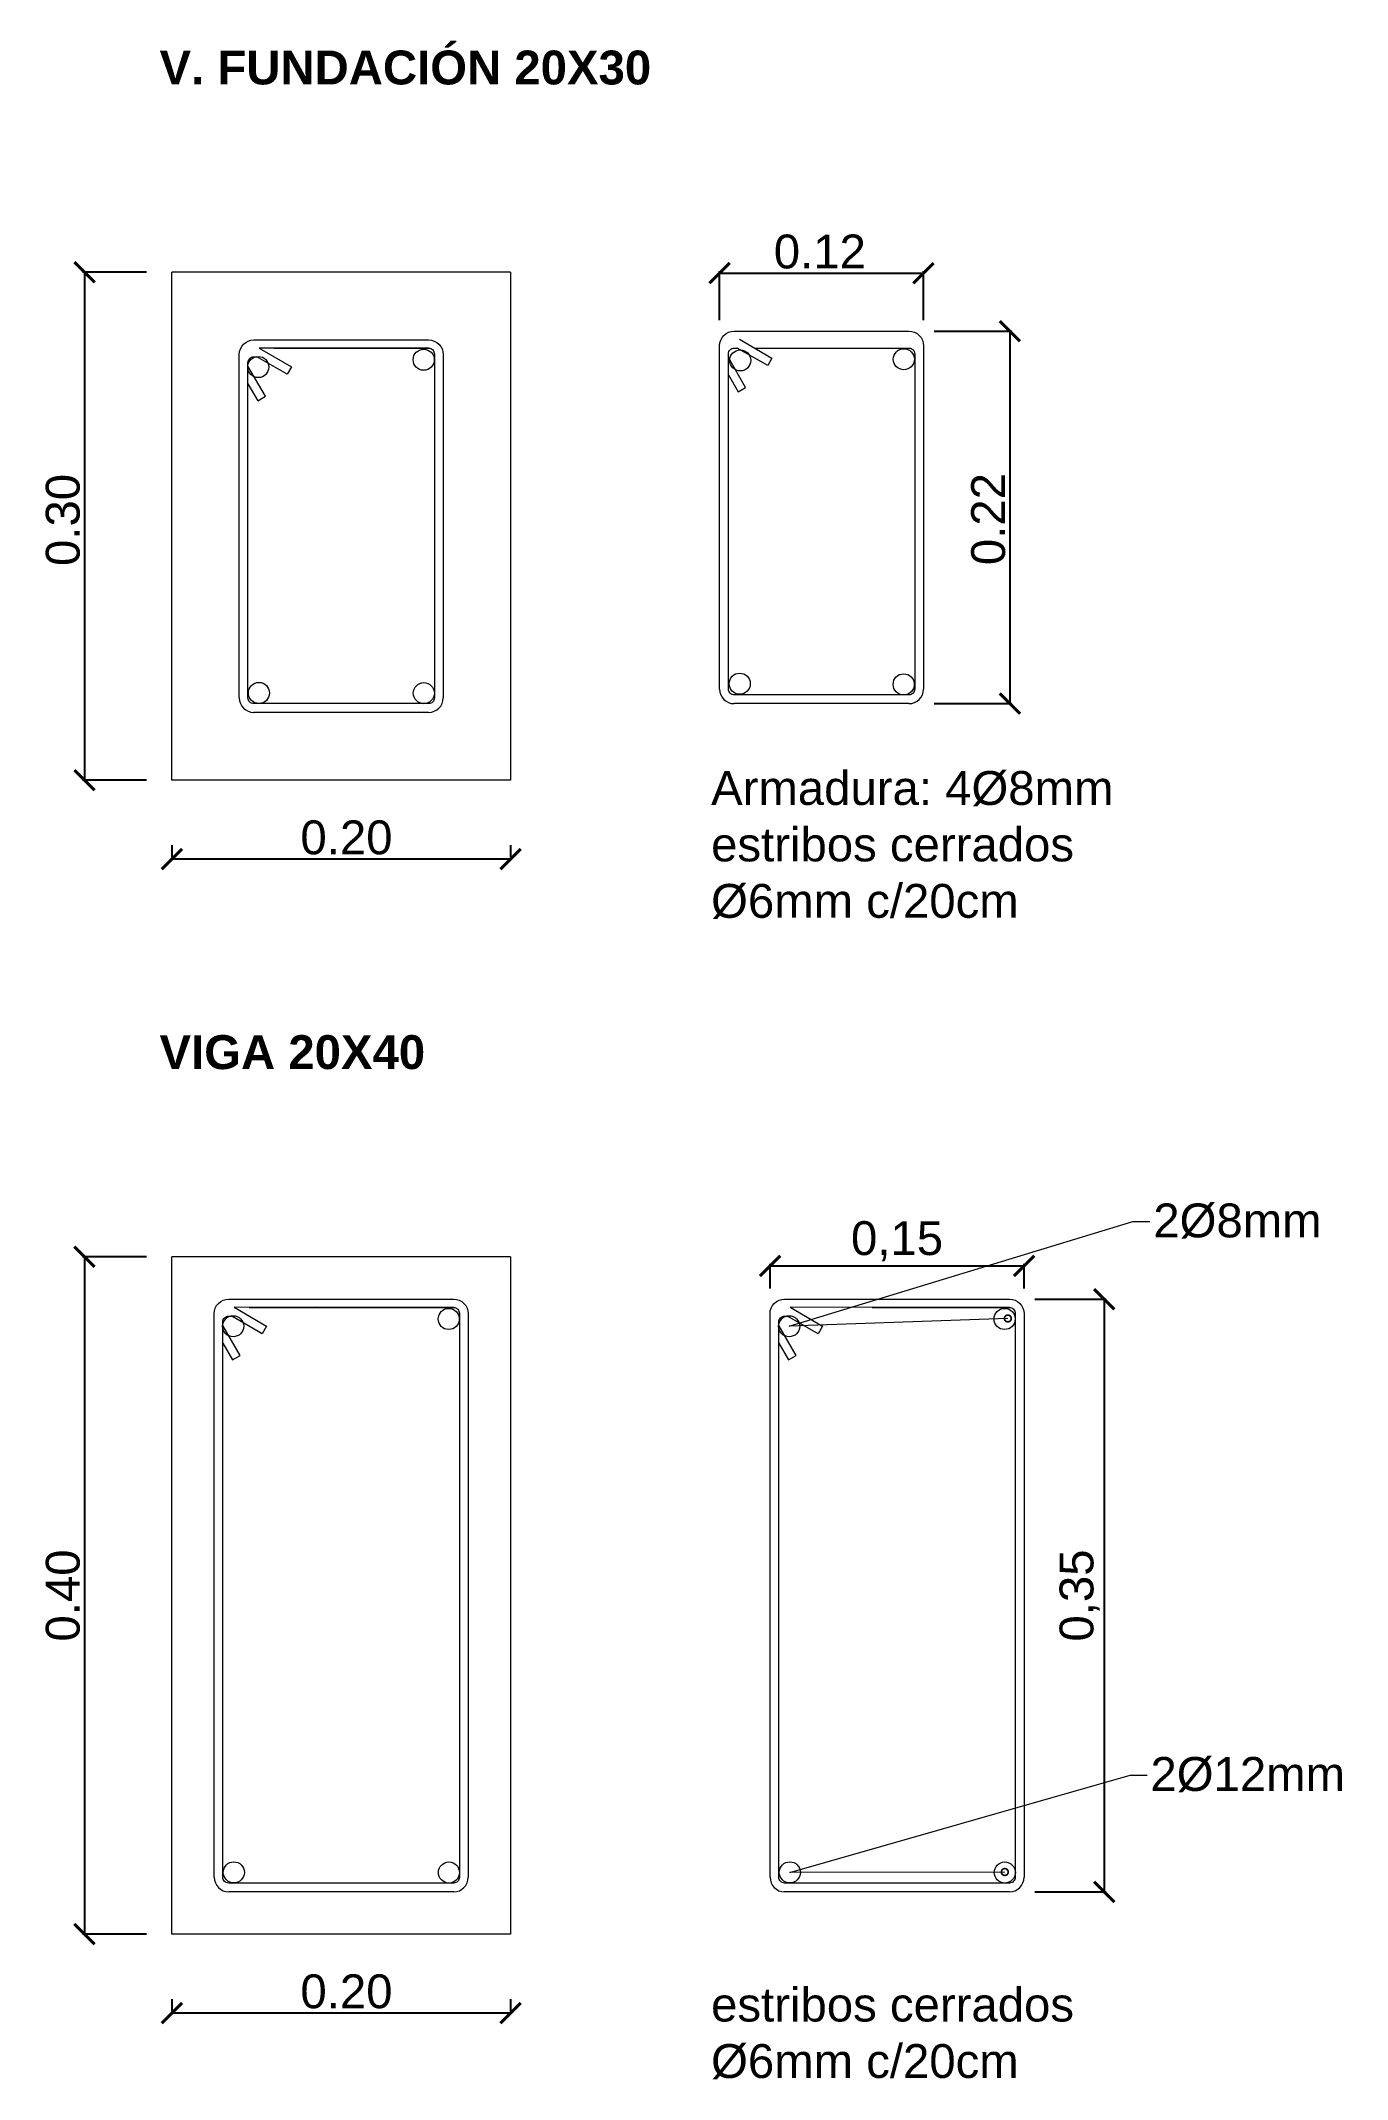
# Model space of a CAD drawing. Header units: millimetres. Extents: x 265 to 899, y -203 to 32.
# Drawn here: x 666.98 to 674.69, y -123.45 to -111.41 of the extents above; entities that cross this region are included whole.
import ezdxf
from ezdxf import colors
from ezdxf.entities.mleader import LeaderData, LeaderLine
from ezdxf.math import Vec2, Vec3

# ---------------------------------------------------------------- set-up
doc = ezdxf.new("R2010")
doc.units = ezdxf.units.MM
doc.header["$LTSCALE"] = 0.1
doc.header["$MEASUREMENT"] = 0
doc.header["$PDMODE"] = 3
doc.header["$PDSIZE"] = 0.1
doc.linetypes.add('CONTINUA', pattern=[200, 100, 100])
doc.layers.get('DEFPOINTS').update_dxf_attribs({"color": 1})
for name, color, linetype, lineweight in [('00_ARQ_VISTA ATRAS', 5, 'CONTINUA', 20), ('00_EST_Cotas', 6, 'Continuous', 9), ('00_EST_TEXTO', 6, 'Continuous', 9)]:
    doc.layers.add(name, color=color, linetype=linetype, lineweight=lineweight)
doc.layers.add('00_EST_ARMADURA', color=1, linetype='Continuous', lineweight=13, true_color=0xff0000)
doc.styles.add('Arial1_50', font='arial.ttf', dxfattribs={"height": 0.05})
doc.styles.add('Arial20', font='arial.ttf', dxfattribs={"height": 0.2})
doc.dimstyles.new('Cota 1-100-Andres', dxfattribs={"dimtxt": 0.2, "dimasz": 0.12, "dimexe": 0.012, "dimexo": 0.15, "dimgap": 0.025, "dimtad": 1, "dimzin": 0, "dimtxsty": 'Arial20', "dimblk1": 'ARCHTICK', "dimblk2": 'ARCHTICK', "dimsah": 1, "dimcen": 0.09, "dimclrd": 256, "dimclre": 256, "dimclrt": 256, "dimazin": 0, "dimtfac": 1, "dimtofl": 0, "dimtmove": 0, "dimatfit": 3, "dimldrblk": 'ARCHTICK', "dimfxl": 1, "dimtolj": 1, "dimtzin": 0, "dimarcsym": 0})

msp = doc.modelspace()

# ---------------------------------------------------------------- texts
at = {"layer": '00_EST_TEXTO', "char_height": 0.2, "attachment_point": 1, "style": 'Arial1_50'}
for s, width, heights, insert in [('{\\fArial|b1|i0|c0|p34;V. FUNDACIÓN 20X30}', 3.14664, [0.254], (667.679, -111.467)), ('Armadura: 4%%C8mm\\Pestribos cerrados\\P%%C6mm c/20cm', 3.53133, [0], (670.936, -115.722)), ('{\\fArial|b1|i0|c0|p34;VIGA 20X40}', 3.14664, [0], (667.679, -117.282)), ('estribos cerrados\\P%%C6mm c/20cm', 3.53133, [0], (670.936, -122.907))]:
    msp.add_mtext_dynamic_manual_height_columns(s, width=width, gutter_width=0.25, heights=heights, dxfattribs=dict(at, insert=insert))

# ---------------------------------------------------------------- blocks, each defined once
blk = doc.blocks.new('_ARCHTICK')
at = {"color": 0, "linetype": 'ByBlock', "const_width": 0.15}
blk.add_lwpolyline([(-0.5, -0.5), (0.5, 0.5)], dxfattribs=at)
blk = doc.blocks.new('*D327')
at = {"layer": '00_EST_Cotas', "lineweight": -2, "transparency": 16777216}
for p, q in [((667.752, -116.159), (667.752, -116.23)), ((669.752, -116.159), (669.752, -116.23)), ((669.752, -116.242), (667.752, -116.242))]:
    blk.add_line(p, q, dxfattribs=at)
at = {"layer": 'DEFPOINTS', "color": 0, "transparency": 16777216}
for p in [(667.752, -116.242), (667.752, -116.309), (669.752, -116.309)]:
    blk.add_point(p, dxfattribs=at)
at = {"layer": '00_EST_Cotas', "lineweight": -2, "transparency": 16777216, "xscale": 0.12, "yscale": 0.12, "zscale": 0.12, "rotation": 180}
blk.add_blockref('_ARCHTICK', (667.752, -116.242), dxfattribs=at)
at = {"layer": '00_EST_Cotas', "lineweight": -2, "transparency": 16777216, "xscale": 0.12, "yscale": 0.12, "zscale": 0.12}
blk.add_blockref('_ARCHTICK', (669.752, -116.242), dxfattribs=at)
at = {"layer": '00_EST_Cotas', "transparency": 16777216, "insert": (668.783, -116.115), "char_height": 0.2, "attachment_point": 5, "style": 'Arial20'}
blk.add_mtext('\\A1;0.20', dxfattribs=at)
blk = doc.blocks.new('*D328')
at = {"layer": '00_EST_Cotas', "lineweight": -2, "transparency": 16777216}
for p, q in [((667.602, -112.776), (667.224, -112.776)), ((667.236, -112.776), (667.236, -115.776)), ((667.602, -115.776), (667.224, -115.776))]:
    blk.add_line(p, q, dxfattribs=at)
at = {"layer": 'DEFPOINTS', "color": 0, "transparency": 16777216}
for p in [(667.752, -112.776), (667.236, -115.776), (667.752, -115.776)]:
    blk.add_point(p, dxfattribs=at)
at = {"layer": '00_EST_Cotas', "lineweight": -2, "transparency": 16777216, "xscale": 0.12, "yscale": 0.12, "zscale": 0.12}
for p, rotation in [((667.236, -112.776), 90), ((667.236, -115.776), 270)]:
    blk.add_blockref('_ARCHTICK', p, dxfattribs=dict(at, rotation=rotation))
at = {"layer": '00_EST_Cotas', "transparency": 16777216, "insert": (667.109, -114.239), "char_height": 0.2, "attachment_point": 5, "rotation": 90, "style": 'Arial20'}
blk.add_mtext('\\A1;0.30', dxfattribs=at)
blk = doc.blocks.new('*D329')
at = {"layer": '00_EST_Cotas', "lineweight": -2, "transparency": 16777216}
for p, q in [((670.986, -113.06), (670.986, -112.77)), ((670.986, -112.782), (672.19, -112.782)), ((672.19, -113.06), (672.19, -112.77))]:
    blk.add_line(p, q, dxfattribs=at)
at = {"layer": 'DEFPOINTS', "color": 0, "transparency": 16777216}
for p in [(672.19, -112.782), (670.986, -113.21), (672.19, -113.21)]:
    blk.add_point(p, dxfattribs=at)
at = {"layer": '00_EST_Cotas', "lineweight": -2, "transparency": 16777216, "xscale": 0.12, "yscale": 0.12, "zscale": 0.12, "rotation": 180}
blk.add_blockref('_ARCHTICK', (670.986, -112.782), dxfattribs=at)
at = {"layer": '00_EST_Cotas', "lineweight": -2, "transparency": 16777216, "xscale": 0.12, "yscale": 0.12, "zscale": 0.12}
blk.add_blockref('_ARCHTICK', (672.19, -112.782), dxfattribs=at)
at = {"layer": '00_EST_Cotas', "transparency": 16777216, "insert": (671.578, -112.655), "char_height": 0.2, "attachment_point": 5, "style": 'Arial20'}
blk.add_mtext('\\A1;0.12', dxfattribs=at)
blk = doc.blocks.new('*D330')
at = {"layer": '00_EST_Cotas', "lineweight": -2, "transparency": 16777216}
for p, q in [((672.254, -113.124), (672.712, -113.124)), ((672.7, -113.124), (672.7, -115.324)), ((672.254, -115.324), (672.712, -115.324))]:
    blk.add_line(p, q, dxfattribs=at)
at = {"layer": 'DEFPOINTS', "color": 0, "transparency": 16777216}
for p in [(672.104, -113.124), (672.104, -115.324), (672.7, -115.324)]:
    blk.add_point(p, dxfattribs=at)
at = {"layer": '00_EST_Cotas', "lineweight": -2, "transparency": 16777216, "xscale": 0.12, "yscale": 0.12, "zscale": 0.12}
for p, rotation in [((672.7, -113.124), 90), ((672.7, -115.324), 270)]:
    blk.add_blockref('_ARCHTICK', p, dxfattribs=dict(at, rotation=rotation))
at = {"layer": '00_EST_Cotas', "transparency": 16777216, "insert": (672.573, -114.234), "char_height": 0.2, "attachment_point": 5, "rotation": 90, "style": 'Arial20'}
blk.add_mtext('\\A1;0.22', dxfattribs=at)
blk = doc.blocks.new('*D335')
at = {"layer": '00_EST_Cotas', "lineweight": -2, "transparency": 16777216}
for p, q in [((667.752, -122.974), (667.752, -123.045)), ((669.752, -122.974), (669.752, -123.045)), ((669.752, -123.057), (667.752, -123.057))]:
    blk.add_line(p, q, dxfattribs=at)
at = {"layer": 'DEFPOINTS', "color": 0, "transparency": 16777216}
for p in [(667.752, -123.057), (667.752, -123.124), (669.752, -123.124)]:
    blk.add_point(p, dxfattribs=at)
at = {"layer": '00_EST_Cotas', "lineweight": -2, "transparency": 16777216, "xscale": 0.12, "yscale": 0.12, "zscale": 0.12, "rotation": 180}
blk.add_blockref('_ARCHTICK', (667.752, -123.057), dxfattribs=at)
at = {"layer": '00_EST_Cotas', "lineweight": -2, "transparency": 16777216, "xscale": 0.12, "yscale": 0.12, "zscale": 0.12}
blk.add_blockref('_ARCHTICK', (669.752, -123.057), dxfattribs=at)
at = {"layer": '00_EST_Cotas', "transparency": 16777216, "insert": (668.783, -122.93), "char_height": 0.2, "attachment_point": 5, "style": 'Arial20'}
blk.add_mtext('\\A1;0.20', dxfattribs=at)
blk = doc.blocks.new('*D336')
at = {"layer": '00_EST_Cotas', "lineweight": -2, "transparency": 16777216}
for p, q in [((667.602, -118.591), (667.224, -118.591)), ((667.236, -118.591), (667.236, -122.591)), ((667.602, -122.591), (667.224, -122.591))]:
    blk.add_line(p, q, dxfattribs=at)
at = {"layer": 'DEFPOINTS', "color": 0, "transparency": 16777216}
for p in [(667.752, -118.591), (667.236, -122.591), (667.752, -122.591)]:
    blk.add_point(p, dxfattribs=at)
at = {"layer": '00_EST_Cotas', "lineweight": -2, "transparency": 16777216, "xscale": 0.12, "yscale": 0.12, "zscale": 0.12}
for p, rotation in [((667.236, -118.591), 90), ((667.236, -122.591), 270)]:
    blk.add_blockref('_ARCHTICK', p, dxfattribs=dict(at, rotation=rotation))
at = {"layer": '00_EST_Cotas', "transparency": 16777216, "insert": (667.109, -120.591), "char_height": 0.2, "attachment_point": 5, "rotation": 90, "style": 'Arial20'}
blk.add_mtext('\\A1;0.40', dxfattribs=at)
blk = doc.blocks.new('*D339')
at = {"layer": '00_EST_Cotas', "lineweight": -2, "transparency": 16777216}
for p, q in [((671.284, -118.777), (671.284, -118.632)), ((671.284, -118.644), (672.784, -118.644)), ((672.784, -118.777), (672.784, -118.632))]:
    blk.add_line(p, q, dxfattribs=at)
at = {"layer": 'DEFPOINTS', "color": 0, "transparency": 16777216}
for p in [(672.784, -118.644), (671.284, -118.927), (672.784, -118.927)]:
    blk.add_point(p, dxfattribs=at)
at = {"layer": '00_EST_Cotas', "lineweight": -2, "transparency": 16777216, "xscale": 0.12, "yscale": 0.12, "zscale": 0.12, "rotation": 180}
blk.add_blockref('_ARCHTICK', (671.284, -118.644), dxfattribs=at)
at = {"layer": '00_EST_Cotas', "lineweight": -2, "transparency": 16777216, "xscale": 0.12, "yscale": 0.12, "zscale": 0.12}
blk.add_blockref('_ARCHTICK', (672.784, -118.644), dxfattribs=at)
at = {"layer": '00_EST_Cotas', "transparency": 16777216, "insert": (672.034, -118.499), "char_height": 0.2, "attachment_point": 5, "style": 'Arial20'}
blk.add_mtext('\\A1;0,15', dxfattribs=at)
blk = doc.blocks.new('*D340')
at = {"layer": '00_EST_Cotas', "lineweight": -2, "transparency": 16777216}
for p, q in [((672.848, -118.841), (673.269, -118.841)), ((673.257, -118.841), (673.257, -122.341)), ((672.848, -122.341), (673.269, -122.341))]:
    blk.add_line(p, q, dxfattribs=at)
at = {"layer": 'DEFPOINTS', "color": 0, "transparency": 16777216}
for p in [(672.698, -118.841), (672.698, -122.341), (673.257, -122.341)]:
    blk.add_point(p, dxfattribs=at)
at = {"layer": '00_EST_Cotas', "lineweight": -2, "transparency": 16777216, "xscale": 0.12, "yscale": 0.12, "zscale": 0.12}
for p, rotation in [((673.257, -118.841), 90), ((673.257, -122.341), 270)]:
    blk.add_blockref('_ARCHTICK', p, dxfattribs=dict(at, rotation=rotation))
at = {"layer": '00_EST_Cotas', "transparency": 16777216, "insert": (673.112, -120.591), "char_height": 0.2, "attachment_point": 5, "rotation": 90, "style": 'Arial20'}
blk.add_mtext('\\A1;0,35', dxfattribs=at)
blk = doc.blocks.new('_DotSmall')
at = {"color": 0, "linetype": 'ByBlock', "const_width": 0.5}
blk.add_lwpolyline([(-0.0625, 0, 1), (0.0625, 0, 1)], format="xyb", close=True, dxfattribs=at)

# ---------------------------------------------------------------- dimensions: what is measured, and where the dimension line sits
at = {"layer": '00_EST_Cotas'}
dim = msp.add_linear_dim(base=(672.19, -112.782), p1=(670.986, -113.21), p2=(672.19, -113.21), text='0.12', dimstyle='Cota 1-100-Andres', dxfattribs=at)
dim.commit()
dim.dimension.update_dxf_attribs({"geometry": '*D329', "text_midpoint": (671.578, -112.782), "dimtype": 160})
for base, p1, p2, angle, text, picture, middle in [((667.236, -115.776), (667.752, -112.776), (667.752, -115.776), 90, '0.30', '*D328', (667.236, -114.239)), ((672.7, -115.324), (672.104, -113.124), (672.104, -115.324), 90, '0.22', '*D330', (672.7, -114.234)), ((667.752, -116.242), (669.752, -116.309), (667.752, -116.309), 180, '0.20', '*D327', (668.783, -116.242)), ((667.236, -122.591), (667.752, -118.591), (667.752, -122.591), 90, '0.40', '*D336', (667.236, -120.591)), ((667.752, -123.057), (669.752, -123.124), (667.752, -123.124), 180, '0.20', '*D335', (668.783, -123.057))]:
    dim = msp.add_linear_dim(base=base, p1=p1, p2=p2, angle=angle, text=text, dimstyle='Cota 1-100-Andres', dxfattribs=at)
    dim.commit()
    dim.dimension.update_dxf_attribs({"geometry": picture, "text_midpoint": middle, "dimtype": 160})
dim = msp.add_linear_dim(base=(672.784, -118.644), p1=(671.284, -118.927), p2=(672.784, -118.927), text='0,15', dimstyle='Cota 1-100-Andres', dxfattribs=at)
dim.commit()
dim.dimension.update_dxf_attribs({"geometry": '*D339', "text_midpoint": (672.034, -118.499)})
dim = msp.add_linear_dim(base=(673.257, -122.341), p1=(672.698, -118.841), p2=(672.698, -122.341), angle=90, text='0,35', dimstyle='Cota 1-100-Andres', dxfattribs=at)
dim.commit()
dim.dimension.update_dxf_attribs({"geometry": '*D340', "text_midpoint": (673.112, -120.591)})

# ---------------------------------------------------------------- linework, layer by layer
at = {"layer": '00_ARQ_VISTA ATRAS'}
for p, q in [((669.752, -112.776), (667.752, -112.776)), ((667.752, -115.776), (667.752, -112.776)), ((669.752, -112.776), (669.752, -115.776)), ((669.752, -115.776), (667.752, -115.776)), ((669.752, -118.591), (667.752, -118.591)), ((667.752, -122.591), (667.752, -118.591)), ((669.752, -118.591), (669.752, -122.591)), ((669.752, -122.591), (667.752, -122.591))]:
    msp.add_line(p, q, dxfattribs=at)
at = {"layer": '00_EST_ARMADURA'}
for p, q in [((668.433, -113.379, 3.051), (668.254, -113.276, 3.051)), ((669.268, -113.224), (668.267, -113.224, 3.051)), ((668.267, -113.224, 3.051), (668.459, -113.335, 3.051)), ((671.14, -113.457, 3.051), (671.038, -113.279, 3.051)), ((671.27, -113.327, 3.051), (671.09, -113.224, 3.051)), ((671.104, -113.172, 3.051), (671.295, -113.283, 3.051)), ((671.295, -113.283, 3.051), (671.27, -113.327, 3.051)), ((668.304, -113.509, 3.051), (668.201, -113.331, 3.051)), ((668.459, -113.335, 3.051), (668.433, -113.379, 3.051)), ((671.038, -113.383, 3.051), (671.095, -113.483, 3.051)), ((668.201, -113.435, 3.051), (668.259, -113.535, 3.051)), ((668.259, -113.535, 3.051), (668.304, -113.509, 3.051)), ((671.095, -113.483, 3.051), (671.14, -113.457, 3.051)), ((668.15, -115.29), (668.15, -113.842)), ((669.354, -113.842), (669.354, -115.29)), ((670.986, -115.238), (670.986, -113.79)), ((672.19, -113.79), (672.19, -115.238)), ((672.104, -115.324), (671.072, -115.324)), ((669.268, -115.376), (668.236, -115.376)), ((668.285, -119.045, 3.051), (668.106, -118.941, 3.051)), ((668.119, -118.889, 3.051), (668.311, -119, 3.051)), ((668.604, -118.89, 1.574), (668.119, -118.889, 3.051)), ((669.416, -118.89), (668.604, -118.889, 2.477)), ((671.568, -119.045, 3.051), (671.388, -118.941, 3.051)), ((671.886, -118.89, 1.574), (671.402, -118.889, 3.051)), ((671.402, -118.889, 3.051), (671.594, -119, 3.051)), ((672.698, -118.89), (671.886, -118.889, 2.477)), ((668.156, -119.174, 3.051), (668.053, -118.997, 3.051)), ((668.311, -119, 3.051), (668.285, -119.045, 3.051)), ((671.438, -119.174, 3.051), (671.336, -118.997, 3.051)), ((671.594, -119, 3.051), (671.568, -119.045, 3.051)), ((668.053, -119.1, 3.051), (668.111, -119.2, 3.051)), ((668.111, -119.2, 3.051), (668.156, -119.174, 3.051)), ((671.336, -119.1, 3.051), (671.393, -119.2, 3.051)), ((671.393, -119.2, 3.051), (671.438, -119.174, 3.051)), ((668.002, -122.255), (668.002, -119.657)), ((669.502, -119.657), (669.502, -122.255)), ((671.284, -122.255), (671.284, -119.657)), ((672.784, -119.657), (672.784, -122.255)), ((668.511, -122.341), (668.088, -122.341)), ((669.416, -122.341), (668.511, -122.341)), ((671.794, -122.341), (671.37, -122.341)), ((672.698, -122.341), (671.794, -122.341))]:
    msp.add_line(p, q, dxfattribs=at)
for points in [[(670.986, -113.79), (670.986, -113.21, -0.414214), (671.072, -113.124), (672.104, -113.124, -0.414214), (672.19, -113.21), (672.19, -113.79)], [(668.15, -113.842), (668.15, -113.262, -0.414214), (668.236, -113.176), (669.268, -113.176, -0.414214), (669.354, -113.262), (669.354, -113.842)], [(668.201, -114.295), (668.201, -113.31, -0.414214), (668.236, -113.276), (668.254, -113.276)], [(668.357, -113.224), (669.268, -113.224, -0.414214), (669.302, -113.259), (669.302, -114.311)], [(671.038, -114.243), (671.038, -113.258, -0.414214), (671.072, -113.224), (671.09, -113.224)], [(671.193, -113.224), (672.104, -113.224, -0.414214), (672.138, -113.258), (672.138, -114.243)], [(672.138, -114.243), (672.138, -115.238, -0.414214), (672.104, -115.272), (671.072, -115.272, -0.414214), (671.038, -115.238), (671.038, -114.243)], [(669.302, -114.295), (669.302, -115.29, -0.414214), (669.268, -115.324), (668.236, -115.324, -0.414214), (668.201, -115.29), (668.201, -114.295)], [(668.002, -119.657), (668.002, -118.927, -0.414214), (668.088, -118.841), (668.604, -118.841)], [(668.053, -121.26), (668.053, -118.975, -0.414214), (668.088, -118.941), (668.106, -118.941)], [(668.604, -118.841), (669.416, -118.841, -0.414214), (669.502, -118.927), (669.502, -119.657)], [(668.604, -118.89), (669.416, -118.89, -0.414214), (669.45, -118.924), (669.45, -121.26)], [(671.284, -119.657), (671.284, -118.927, -0.414214), (671.37, -118.841), (671.886, -118.841)], [(671.336, -121.26), (671.336, -118.975, -0.414214), (671.37, -118.941), (671.388, -118.941)], [(671.886, -118.841), (672.698, -118.841, -0.414214), (672.784, -118.927), (672.784, -119.657)], [(671.886, -118.89), (672.698, -118.89, -0.414214), (672.732, -118.924), (672.732, -121.26)], [(668.511, -122.289), (668.088, -122.289, -0.414214), (668.053, -122.255), (668.053, -121.26)], [(669.45, -121.26), (669.45, -122.255, -0.414214), (669.416, -122.289), (668.511, -122.289)], [(671.794, -122.289), (671.37, -122.289, -0.414214), (671.336, -122.255), (671.336, -121.26)], [(672.732, -121.26), (672.732, -122.255, -0.414214), (672.698, -122.289), (671.794, -122.289)]]:
    msp.add_lwpolyline(points, format="xyb", dxfattribs=at)
msp.add_lwpolyline([(668.209, -118.89), (668.604, -118.89)], dxfattribs=at)
for centre in [(668.262, -113.336), (669.239, -113.293), (671.108, -113.297), (672.074, -113.29), (668.266, -115.261), (669.24, -115.262), (671.105, -115.206), (672.073, -115.21), (668.114, -119.001), (669.387, -118.958), (671.397, -119.001), (672.669, -118.958), (668.118, -122.226), (669.388, -122.227), (671.401, -122.226), (672.67, -122.227)]:
    msp.add_circle(centre, 0.0623, dxfattribs=at)
for centre, start, end in [((668.236, -115.29), 180, 270), ((669.268, -115.29), 270, 0), ((671.072, -115.238), 180, 270), ((672.104, -115.238), 270, 0), ((668.088, -122.255), 180, 270), ((669.416, -122.255), 270, 0), ((671.37, -122.255), 180, 270), ((672.698, -122.255), 270, 0)]:
    msp.add_arc(centre, 0.086, start, end, dxfattribs=at)

msp.set_redraw_order([(e.dxf.handle, doc.entitydb.next_handle()) for e in msp.query("TEXT MTEXT ATTDEF DIMENSION ARC_DIMENSION")])  # texts and dimensions are drawn at this point

# ---------------------------------------------------------------- leaders
at = {"layer": '00_EST_TEXTO'}
ml = msp.add_multileader_mtext('Standard', dxfattribs=at)
ml.set_content('{\\C256;2%%C8mm}', color=2, style='Arial20')
ml.set_leader_properties(color=256, linetype='ByLayer', lineweight=-1)
ml.set_arrow_properties(name='DOTSMALL')
ml.build(insert=Vec2(0, 0))
ml.multileader.update_dxf_attribs({"text_left_attachment_type": 2, "text_right_attachment_type": 2, "dogleg_length": 0.1, "arrow_head_size": 0.08})
ctx = ml.context
ctx.base_point, ctx.char_height, ctx.arrow_head_size, ctx.landing_gap_size, ctx.plane_origin = Vec3(673.527, -118.383), 0.2, 0.08, 0.02, Vec3(672.688, -118.955)
ctx.left_attachment, ctx.right_attachment = 2, 2
notes = []
notes.append((ctx, [(0, (1, 1, 0), (673.427, -118.383), (1, 0), 0.1, [(1, [(672.688, -118.955), (671.397, -119.001)], 0, [])])]))
ctx.mtext.insert, ctx.mtext.flow_direction = Vec3(673.547, -118.276), 5
ml = msp.add_multileader_mtext('Standard', dxfattribs=at)
ml.set_content('{\\C256;2%%C12mm}', color=2, style='Arial20')
ml.set_leader_properties(color=256, linetype='ByLayer', lineweight=-1)
ml.set_arrow_properties(name='DOTSMALL')
ml.build(insert=Vec2(0, 0))
ml.multileader.update_dxf_attribs({"text_left_attachment_type": 2, "text_right_attachment_type": 2, "dogleg_length": 0.1, "arrow_head_size": 0.08})
ctx = ml.context
ctx.base_point, ctx.char_height, ctx.arrow_head_size, ctx.landing_gap_size, ctx.plane_origin = Vec3(673.51, -121.652), 0.2, 0.08, 0.02, Vec3(672.67, -122.224)
ctx.left_attachment, ctx.right_attachment = 2, 2
notes.append((ctx, [(0, (1, 1, 0), (673.41, -121.652), (1, 0), 0.1, [(1, [(672.67, -122.224), (671.401, -122.226)], 0, [])])]))
ctx.mtext.insert, ctx.mtext.flow_direction = Vec3(673.53, -121.545), 5
for ctx, leaders in notes:
    for number, flags, end, landing, length, lines in leaders:
        leader = LeaderData()
        leader.index, (leader.has_last_leader_line, leader.has_dogleg_vector, leader.attachment_direction) = number, flags
        leader.last_leader_point, leader.dogleg_vector, leader.dogleg_length = Vec3(end), Vec3(landing), length
        for number, points, colour, breaks in lines:
            line = LeaderLine()
            line.index, line.vertices, line.color, line.breaks = number, Vec3.list(points), colors.encode_raw_color(colour), breaks
            leader.lines.append(line)
        ctx.leaders.append(leader)

doc.saveas('drawing.dxf')
